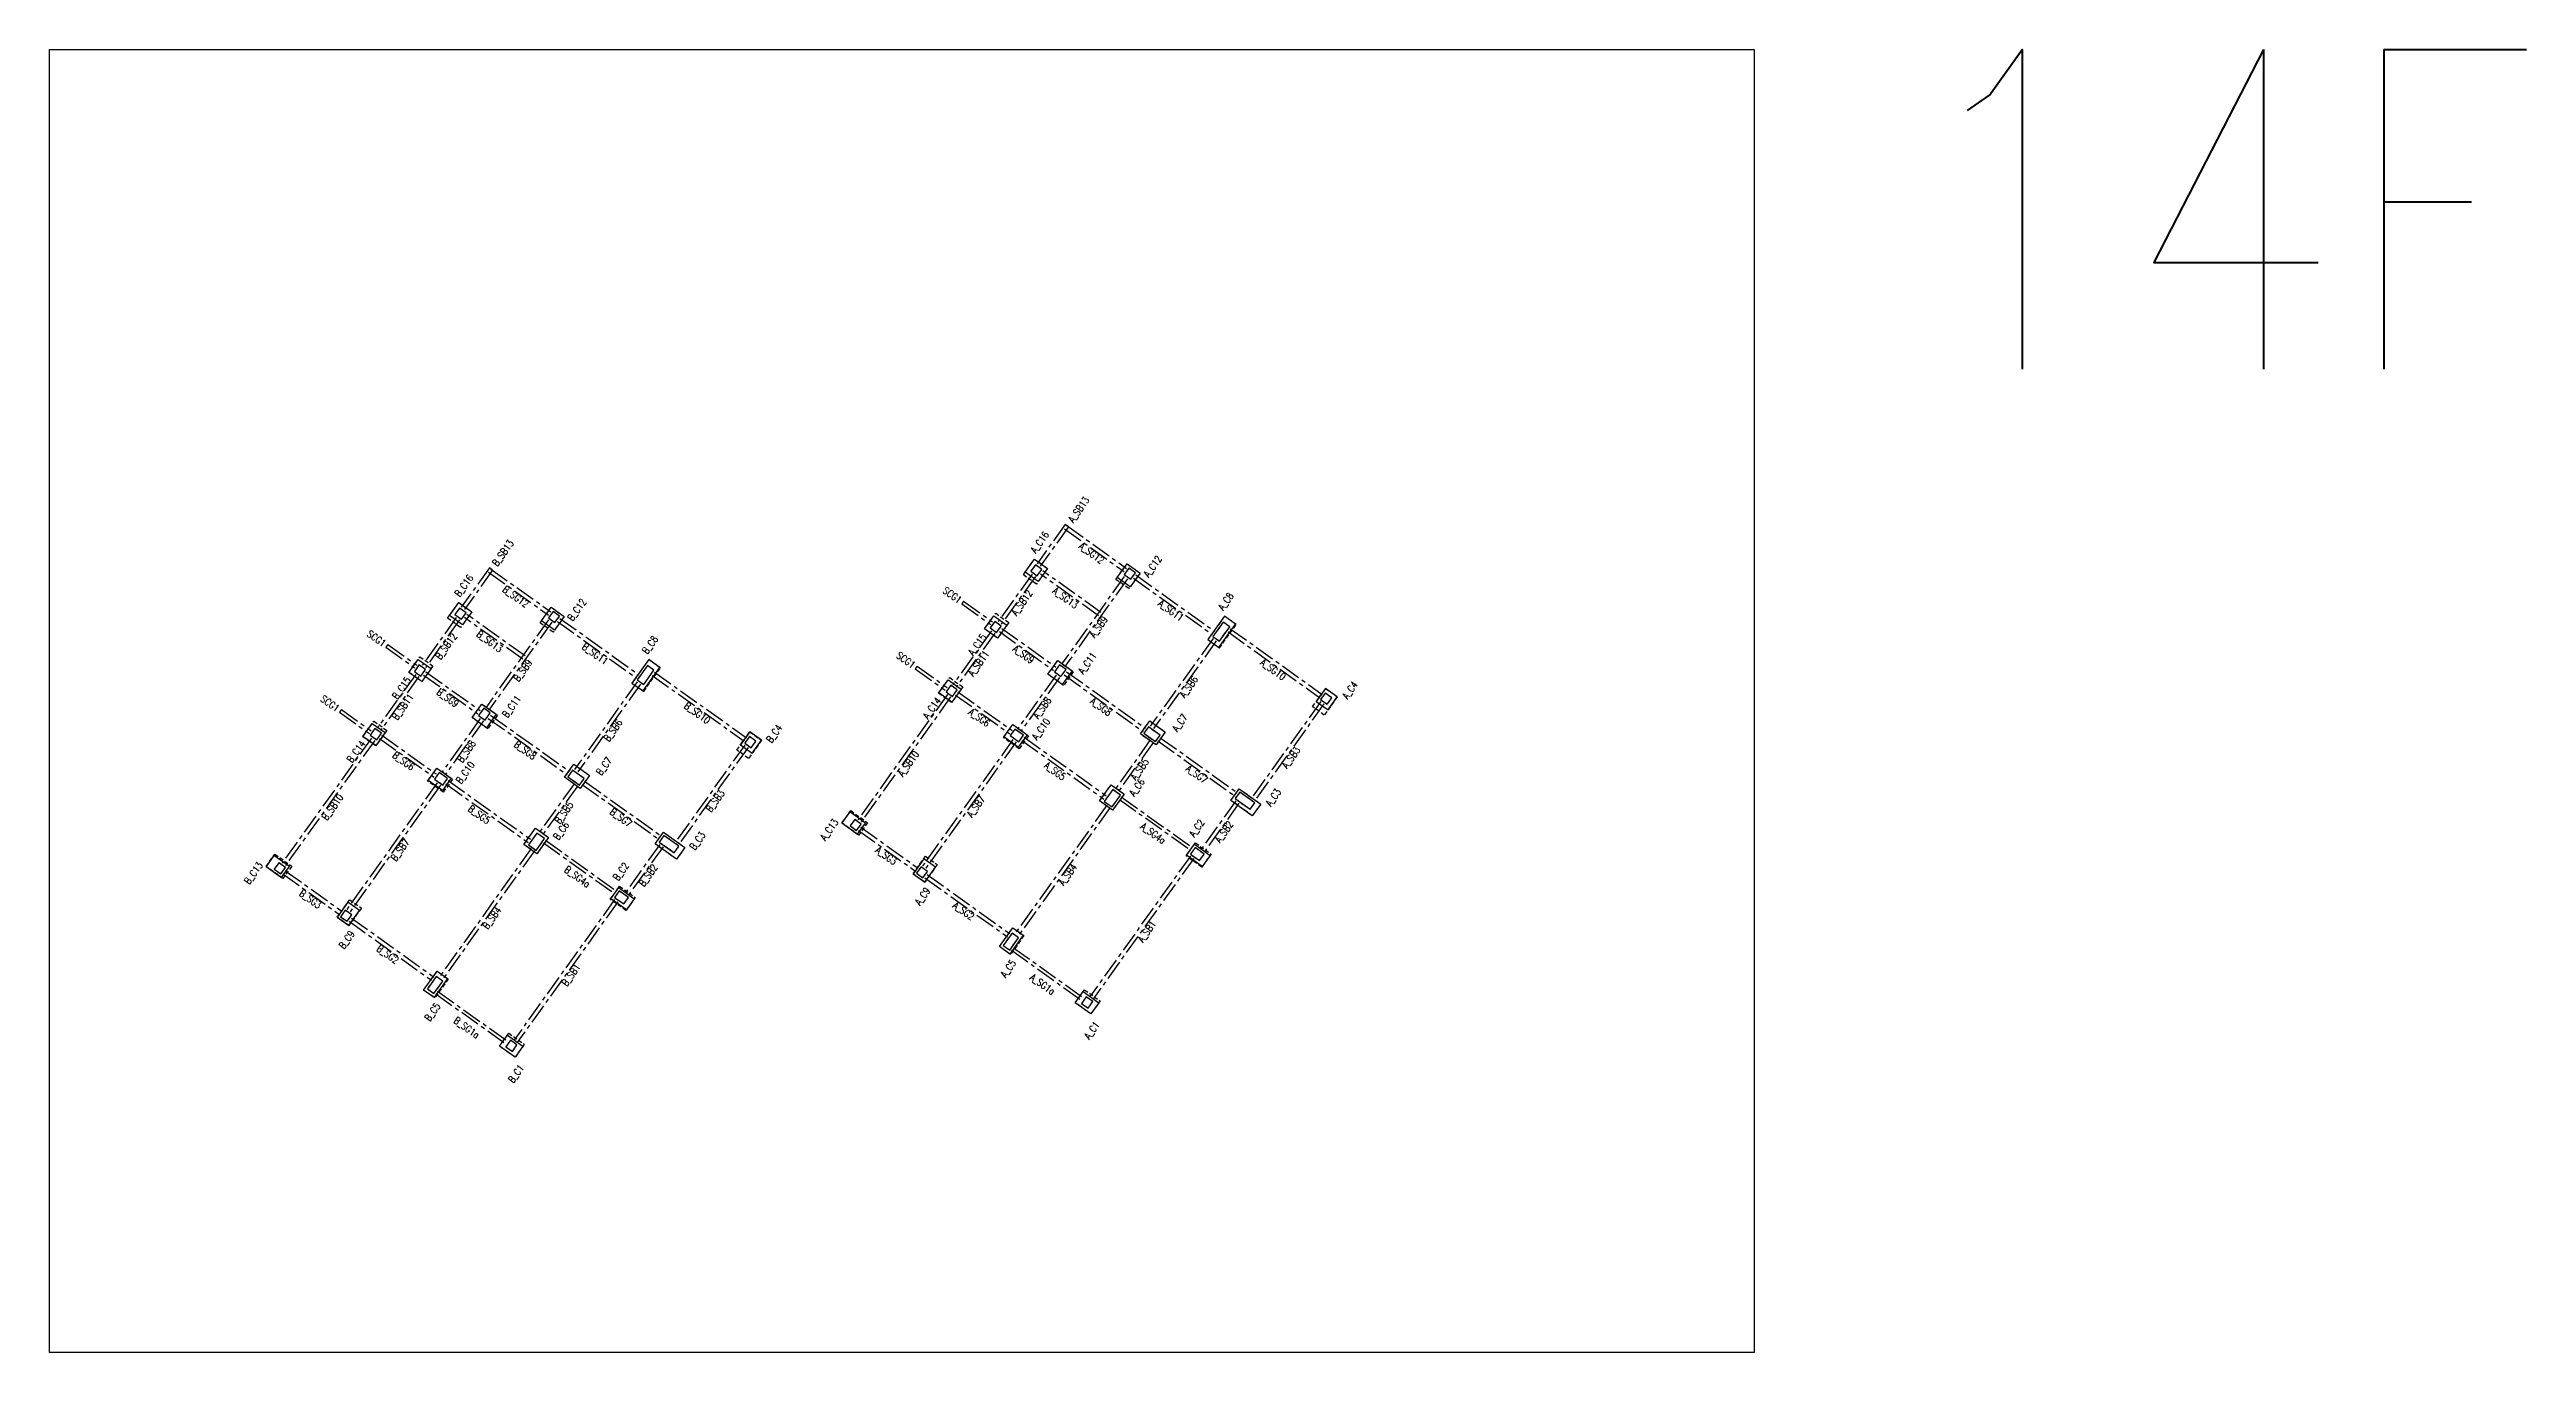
# Model space of a CAD drawing. Header units: millimetres. Extents: x 39613 to 69886, y 27475 to 191272.
# Drawn here: x 50002 to 65498, y 146495 to 154650 of the extents above; entities that cross this region are included whole.
import ezdxf
from ezdxf.enums import TextEntityAlignment as Align

# ---------------------------------------------------------------- set-up
doc = ezdxf.new("R2010")
doc.units = ezdxf.units.MM
doc.header["$LTSCALE"] = 100
doc.header["$MEASUREMENT"] = 0
doc.linetypes.add('CENTER', pattern=[2, 1.25, -0.25, 0.25, -0.25])
doc.linetypes.add('HIDDEN', pattern=[0.375, 0.25, -0.125])
for name, color, linetype in [('TC-COLUMN', 1, 'Continuous'), ('TC-TB', 2, 'Continuous'), ('TC-TC', 4, 'Continuous'), ('TC-虛柱', 4, 'HIDDEN'), ('TC-虛鋼柱', 4, 'HIDDEN'), ('TC-鋼柱', 11, 'Continuous'), ('TC-鋼粱', 183, 'CENTER')]:
    doc.layers.add(name, color=color, linetype=linetype)
doc.styles.get("Standard").update_dxf_attribs({"font": 'txt.shx', "width": 0.8, "bigfont": 'ae.shx'})

msp = doc.modelspace()

# ---------------------------------------------------------------- texts
at = {"layer": 'Defpoints', "color": 2, "width": 0.8}
msp.add_text('14F', height=2000, rotation=360, dxfattribs=at).set_placement((61589.25, 154650.34), align=Align.TOP_LEFT)
at = {"layer": 'TC-TB', "width": 0.8}
for s, rotation, p in [('A_SB13', 54.440027, (56440.49, 151770.51)), ('B_SB13', 54.440027, (52838.04, 151498.62)), ('A_SG12', 324, (56520.73, 151497.98)), ('B_SG12', 324, (52918.28, 151226.09)), ('SCG1', 324.440027, (55649.56, 151235.89)), ('A_SB12', 54.440027, (56084.87, 151187.07)), ('A_SG13', 324, (56357.4, 151217.75)), ('A_SB9', 54.440027, (56564.46, 151036.48)), ('A_SG11', 324, (57017.64, 151139.69)), ('SCG1', 324.440027, (52047.11, 150964)), ('B_SB12', 54.440027, (52482.42, 150915.18)), ('B_SG13', 324, (52754.95, 150945.86)), ('B_SG11', 324, (53415.19, 150867.8)), ('B_SB9', 54.440027, (52962.01, 150764.59)), ('SCG1', 324.440027, (55358.75, 150829.08)), ('A_SB11', 54.440027, (55813.88, 150808)), ('A_SG9', 324, (56095.6, 150864.63)), ('A_SG10', 324, (57656.27, 150769.37)), ('B_SG9', 324, (52493.15, 150592.74)), ('A_SB6', 54.440027, (57128.61, 150661.03)), ('SCG1', 324.440027, (51756.3, 150557.19)), ('B_SB11', 54.440027, (52211.43, 150536.11)), ('B_SG10', 324, (54053.82, 150497.48)), ('A_SG6', 324, (55818.89, 150469.38)), ('A_SB8', 54.440027, (56211.2, 150530.04)), ('A_SG8', 324, (56580.3, 150536.72)), ('B_SB8', 54.440027, (52608.75, 150258.15)), ('B_SG8', 324, (52977.85, 150264.83)), ('B_SB6', 54.440027, (53526.16, 150389.14)), ('B_SG6', 324, (52216.44, 150197.49)), ('A_SB10', 54.440027, (55374.4, 150180.33)), ('A_SG5', 324, (56292.43, 150134.03)), ('A_SB5', 54.440027, (56821.8, 150145.89)), ('A_SG7', 324, (57179.36, 150114.78)), ('A_SB3', 54.440027, (57768.66, 150218.92)), ('B_SB3', 54.440027, (54166.21, 149947.03)), ('B_SB10', 54.440027, (51771.95, 149908.44)), ('B_SG5', 324, (52689.98, 149862.14)), ('B_SB5', 54.440027, (53219.35, 149874)), ('B_SG7', 324, (53576.91, 149842.89)), ('A_SB7', 54.440027, (55796.91, 149912.13)), ('B_SB7', 54.440027, (52194.46, 149640.24)), ('A_SG4a', 324, (56906.1, 149744.51)), ('A_SB2', 54.440027, (57349.04, 149753.69)), ('B_SG4a', 324, (53303.65, 149472.62)), ('B_SB2', 54.440027, (53746.59, 149481.8)), ('A_SG3', 324, (55236.2, 149604.68)), ('A_SB4', 54.440027, (56371.55, 149486.82)), ('B_SG3', 324, (51633.75, 149332.79)), ('B_SB4', 54.440027, (52769.1, 149214.93)), ('A_SG2', 324, (55720.03, 149258.8)), ('A_SB1', 54.440027, (56866.34, 149130.05)), ('B_SG2', 324, (52117.58, 148986.91)), ('B_SB1', 54.440027, (53263.89, 148858.16)), ('A_SG1a', 324, (56213.94, 148799.87)), ('B_SG1a', 324, (52611.49, 148527.98))]:
    msp.add_text(s, height=45, rotation=rotation, dxfattribs=at).set_placement(p, align=Align.MIDDLE_CENTER)
at = {"layer": 'TC-TC', "width": 0.8}
for s, p in [('A_C16', (56196.3, 151566.47)), ('A_C12', (56902.89, 151415.33)), ('B_C16', (52593.85, 151294.58)), ('A_C8', (57360.44, 151195.97)), ('B_C12', (53300.44, 151143.44)), ('B_C8', (53757.99, 150924.08)), ('A_C15', (55805.52, 150925.26)), ('A_C11', (56494.43, 150809.94)), ('B_C15', (52203.07, 150653.37)), ('A_C4', (58137.58, 150640.41)), ('B_C11', (52891.98, 150538.05)), ('A_C14', (55521.68, 150528.22)), ('A_C7', (57072.72, 150436.7)), ('B_C14', (51919.23, 150256.33)), ('B_C4', (54535.13, 150368.52)), ('A_C10', (56204.51, 150396.64)), ('B_C10', (52602.06, 150124.75)), ('B_C7', (53470.27, 150164.81)), ('A_C6', (56804.49, 150032.26)), ('A_C3', (57657.88, 149969.38)), ('B_C6', (53202.04, 149760.37)), ('B_C3', (54055.43, 149697.49)), ('A_C13', (54879.51, 149767.47)), ('A_C2', (57178.43, 149777.24)), ('B_C13', (51277.06, 149495.58)), ('B_C2', (53575.98, 149505.35)), ('A_C9', (55462.94, 149350.39)), ('B_C9', (51860.49, 149078.5)), ('A_C5', (55999.62, 148897.77)), ('B_C5', (52397.17, 148625.88)), ('A_C1', (56522.63, 148511.58)), ('B_C1', (52920.18, 148239.69))]:
    msp.add_text(s, height=45, rotation=54.440027, dxfattribs=at).set_placement(p, align=Align.MIDDLE_CENTER)

# ---------------------------------------------------------------- linework, layer by layer
at = {"layer": 'Defpoints'}
msp.add_lwpolyline([(60666.19, 154650.34), (60666.19, 146494.97), (50001.56, 146494.97), (50001.56, 154650.34)], close=True, dxfattribs=at)
at = {"layer": 'TC-COLUMN'}
for points in [[(56105.55, 151379.35), (56163.71, 151460.7), (56245.06, 151402.55), (56186.9, 151321.19)], [(56681.41, 151346.25), (56742.48, 151431.66), (56823.83, 151373.51), (56762.76, 151288.09)], [(52503.1, 151107.46), (52561.26, 151188.81), (52642.61, 151130.66), (52584.45, 151049.3)], [(53078.96, 151074.36), (53140.03, 151159.77), (53221.38, 151101.62), (53160.31, 151016.2)], [(55851.47, 151023.94), (55909.63, 151105.29), (55990.98, 151047.13), (55932.82, 150965.78)], [(57247.88, 150956.83), (57317.03, 150907.4), (57421.7, 151053.84), (57352.55, 151103.27)], [(52249.02, 150752.05), (52307.18, 150833.4), (52388.53, 150775.24), (52330.37, 150693.89)], [(53645.43, 150684.94), (53714.58, 150635.51), (53819.25, 150781.95), (53750.11, 150831.38)], [(56398.51, 150761.74), (56337.44, 150676.32), (56247.96, 150740.29), (56309.02, 150825.71)], [(55623.18, 150704.58), (55704.53, 150646.43), (55646.37, 150565.08), (55565.02, 150623.23)], [(58058.27, 150598.77), (57985.05, 150651.11), (57926.9, 150569.76), (58000.11, 150517.42)], [(52796.06, 150489.85), (52734.99, 150404.43), (52645.51, 150468.4), (52706.57, 150553.82)], [(52020.73, 150432.69), (52102.08, 150374.54), (52043.92, 150293.19), (51962.57, 150351.34)], [(54455.82, 150326.88), (54382.6, 150379.22), (54324.45, 150297.87), (54397.66, 150245.53)], [(56117.31, 150360.64), (56062.06, 150283.36), (55972.57, 150347.33), (56027.82, 150424.61)], [(56884.4, 150448.4), (56982.02, 150378.61), (56923.87, 150297.26), (56826.25, 150367.05)], [(53281.95, 150176.51), (53379.57, 150106.72), (53321.42, 150025.37), (53223.8, 150095.16)], [(52514.86, 150088.75), (52459.61, 150011.47), (52370.12, 150075.44), (52425.37, 150152.72)], [(56571.38, 149946.91), (56644.08, 150048.6), (56725.43, 149990.44), (56652.73, 149888.76)], [(57392.25, 149950.3), (57444.59, 150023.52), (57578.81, 149927.56), (57526.47, 149854.35)], [(55105.62, 149808.65), (55008, 149878.44), (54958.57, 149809.29), (55056.19, 149739.5)], [(52968.93, 149675.02), (53041.63, 149776.71), (53122.98, 149718.55), (53050.28, 149616.87)], [(53789.8, 149678.41), (53842.14, 149751.63), (53976.36, 149655.67), (53924.02, 149582.46)], [(51503.17, 149536.76), (51405.55, 149606.55), (51356.12, 149537.4), (51453.74, 149467.61)], [(55476.93, 149438.73), (55543.81, 149532.28), (55470.59, 149584.62), (55403.71, 149491.07)], [(57262.34, 149606.62), (57212.91, 149537.47), (57115.29, 149607.26), (57164.72, 149676.4)], [(53659.89, 149334.73), (53610.46, 149265.58), (53512.84, 149335.37), (53562.27, 149404.52)], [(51874.48, 149166.84), (51941.36, 149260.4), (51868.14, 149312.73), (51801.26, 149219.18)], [(55944.45, 149035.54), (56028.78, 149153.5), (56093.86, 149106.98), (56009.53, 148989.02)], [(52342, 148763.65), (52426.33, 148881.61), (52491.41, 148835.09), (52407.08, 148717.13)], [(56565.71, 148683.61), (56516.28, 148614.47), (56418.66, 148684.25), (56468.09, 148753.4)], [(52963.26, 148411.72), (52913.83, 148342.58), (52816.21, 148412.36), (52865.64, 148481.51)]]:
    msp.add_lwpolyline(points, close=True, dxfattribs=at)
at = {"layer": 'TC-虛柱'}
for points in [[(56093.92, 151363.08), (56163.71, 151460.7), (56245.06, 151402.55), (56175.27, 151304.92)], [(56672.69, 151334.04), (56742.48, 151431.66), (56823.83, 151373.51), (56754.04, 151275.89)], [(52491.47, 151091.19), (52561.26, 151188.81), (52642.61, 151130.66), (52572.82, 151033.03)], [(53070.24, 151062.15), (53140.03, 151159.77), (53221.38, 151101.62), (53151.59, 151004)], [(55851.47, 151023.94), (55921.26, 151121.56), (56002.61, 151063.4), (55932.82, 150965.78)], [(57247.88, 150956.83), (57321.1, 150904.49), (57425.77, 151050.93), (57352.55, 151103.27)], [(52249.02, 150752.05), (52318.81, 150849.67), (52400.16, 150791.51), (52330.37, 150693.89)], [(53645.43, 150684.94), (53718.65, 150632.6), (53823.32, 150779.04), (53750.11, 150831.38)], [(56309.02, 150825.71), (56406.64, 150755.92), (56345.58, 150670.5), (56247.96, 150740.29)], [(55563.57, 150621.2), (55633.36, 150718.82), (55714.71, 150660.67), (55644.92, 150563.04)], [(57903.64, 150537.22), (57985.05, 150651.11), (58058.27, 150598.77), (57976.85, 150484.88)], [(52706.57, 150553.82), (52804.19, 150484.03), (52743.13, 150398.61), (52645.51, 150468.4)], [(51961.12, 150349.31), (52030.91, 150446.93), (52112.26, 150388.78), (52042.47, 150291.15)], [(54301.19, 150265.33), (54382.6, 150379.22), (54455.82, 150326.88), (54374.4, 150212.99)], [(56027.82, 150424.61), (56125.44, 150354.82), (56067.29, 150273.47), (55969.67, 150343.26)], [(56884.4, 150448.4), (56982.02, 150378.61), (56923.87, 150297.26), (56826.25, 150367.05)], [(53281.95, 150176.51), (53379.57, 150106.72), (53321.42, 150025.37), (53223.8, 150095.16)], [(52425.37, 150152.72), (52522.99, 150082.93), (52464.84, 150001.58), (52367.22, 150071.37)], [(56571.38, 149946.91), (56644.08, 150048.6), (56725.43, 149990.44), (56652.73, 149888.76)], [(57392.25, 149950.3), (57444.59, 150023.52), (57578.81, 149927.56), (57526.47, 149854.35)], [(55013.82, 149886.57), (55119.57, 149810.97), (55064.33, 149733.69), (54958.57, 149809.29)], [(52968.93, 149675.02), (53041.63, 149776.71), (53122.98, 149718.55), (53050.28, 149616.87)], [(53789.8, 149678.41), (53842.14, 149751.63), (53976.36, 149655.67), (53924.02, 149582.46)], [(51411.37, 149614.68), (51517.13, 149539.08), (51461.88, 149461.8), (51356.12, 149537.4)], [(55476.93, 149438.73), (55403.71, 149491.07), (55482.22, 149600.89), (55555.44, 149548.56)], [(57210, 149533.4), (57112.38, 149603.19), (57170.54, 149684.54), (57268.16, 149614.75)], [(53607.55, 149261.51), (53509.93, 149331.3), (53568.09, 149412.65), (53665.71, 149342.86)], [(51874.48, 149166.84), (51801.26, 149219.18), (51879.77, 149329.01), (51952.99, 149276.67)], [(55944.45, 149035.54), (56028.78, 149153.5), (56097.93, 149104.07), (56013.6, 148986.11)], [(52342, 148763.65), (52426.33, 148881.61), (52495.48, 148832.18), (52411.15, 148714.22)], [(56516.28, 148614.47), (56418.66, 148684.25), (56476.81, 148765.6), (56574.43, 148695.82)], [(52913.83, 148342.58), (52816.21, 148412.36), (52874.36, 148493.71), (52971.99, 148423.93)]]:
    msp.add_lwpolyline(points, close=True, dxfattribs=at)
at = {"layer": 'TC-虛鋼柱'}
for points in [[(56181.1, 151356.07), (56210.18, 151396.75), (56169.5, 151425.82), (56140.43, 151385.15)], [(56765.69, 151335.17), (56794.77, 151375.84), (56754.09, 151404.92), (56725.01, 151364.25)], [(52578.65, 151084.18), (52607.73, 151124.86), (52567.05, 151153.93), (52537.98, 151113.26)], [(53163.24, 151063.28), (53192.32, 151103.96), (53151.64, 151133.03), (53122.56, 151092.36)], [(55927.03, 151000.66), (55956.1, 151041.33), (55915.43, 151070.41), (55886.35, 151029.73)], [(57385.09, 151036.99), (57344.41, 151066.07), (57280.44, 150976.58), (57321.11, 150947.51)], [(52324.58, 150728.77), (52353.65, 150769.44), (52312.98, 150798.52), (52283.9, 150757.84)], [(53782.64, 150765.1), (53741.96, 150794.18), (53677.99, 150704.69), (53718.66, 150675.62)], [(56329.33, 150725.14), (56361.31, 150769.89), (56320.64, 150798.97), (56288.65, 150754.22)], [(55651.04, 150601.69), (55680.12, 150642.37), (55639.44, 150671.45), (55610.36, 150630.77)], [(52726.88, 150453.25), (52758.86, 150498), (52718.19, 150527.08), (52686.2, 150482.33)], [(57994.32, 150552.3), (58023.39, 150592.97), (57982.72, 150622.05), (57953.64, 150581.38)], [(52048.59, 150329.8), (52077.67, 150370.48), (52036.99, 150399.56), (52007.91, 150358.88)], [(54391.87, 150280.41), (54420.94, 150321.08), (54380.27, 150350.16), (54351.19, 150309.49)], [(56065.27, 150317.94), (56094.35, 150358.61), (56041.47, 150396.42), (56012.39, 150355.74)], [(56920.39, 150318.19), (56949.46, 150358.86), (56876.25, 150411.2), (56847.17, 150370.53)], [(52462.82, 150046.05), (52491.9, 150086.72), (52439.02, 150124.53), (52409.94, 150083.85)], [(53317.94, 150046.3), (53347.01, 150086.97), (53273.8, 150139.31), (53244.72, 150098.64)], [(56649.25, 149909.68), (56701.59, 149982.9), (56652.78, 150017.79), (56600.44, 149944.58)], [(57512.55, 149895.03), (57541.63, 149935.71), (57448.07, 150002.59), (57419, 149961.91)], [(53046.81, 149637.79), (53099.14, 149711.01), (53050.33, 149745.9), (52997.99, 149672.69)], [(53910.1, 149623.14), (53939.18, 149663.82), (53845.62, 149730.7), (53816.55, 149690.02)], [(55050.68, 149761.88), (55079.76, 149802.56), (55039.08, 149831.64), (55010, 149790.96)], [(51448.23, 149489.99), (51477.31, 149530.67), (51436.63, 149559.75), (51407.55, 149519.07)], [(57196.07, 149574.09), (57225.15, 149614.77), (57168.2, 149655.48), (57139.12, 149614.8)], [(55465.31, 149465.47), (55494.39, 149506.15), (55453.71, 149535.23), (55424.64, 149494.55)], [(51862.86, 149193.58), (51891.94, 149234.26), (51851.27, 149263.34), (51822.19, 149222.66)], [(53593.62, 149302.2), (53622.7, 149342.88), (53565.75, 149383.59), (53536.67, 149342.91)], [(56008.96, 149014.01), (56064.21, 149091.29), (56023.54, 149120.37), (55968.29, 149043.09)], [(52406.51, 148742.12), (52461.76, 148819.4), (52421.09, 148848.48), (52365.84, 148771.2)], [(56499.44, 148651.09), (56528.52, 148691.77), (56487.84, 148720.84), (56458.76, 148680.17)], [(52896.99, 148379.2), (52926.07, 148419.88), (52885.39, 148448.95), (52856.31, 148408.28)]]:
    msp.add_lwpolyline(points, close=True, dxfattribs=at)
at = {"layer": 'TC-鋼柱'}
for points in [[(56181.1, 151356.07), (56210.18, 151396.75), (56169.5, 151425.82), (56140.43, 151385.15)], [(56765.69, 151335.17), (56794.77, 151375.84), (56754.09, 151404.92), (56725.01, 151364.25)], [(52578.65, 151084.18), (52607.73, 151124.86), (52567.05, 151153.93), (52537.98, 151113.26)], [(53163.24, 151063.28), (53192.32, 151103.96), (53151.64, 151133.03), (53122.56, 151092.36)], [(55927.03, 151000.66), (55956.1, 151041.33), (55915.43, 151070.41), (55886.35, 151029.73)], [(57385.09, 151036.99), (57344.41, 151066.07), (57280.44, 150976.58), (57321.11, 150947.51)], [(52324.58, 150728.77), (52353.65, 150769.44), (52312.98, 150798.52), (52283.9, 150757.84)], [(53782.64, 150765.1), (53741.96, 150794.18), (53677.99, 150704.69), (53718.66, 150675.62)], [(56329.33, 150725.14), (56361.31, 150769.89), (56320.64, 150798.97), (56288.65, 150754.22)], [(55651.04, 150601.69), (55680.12, 150642.37), (55639.44, 150671.45), (55610.36, 150630.77)], [(52726.88, 150453.25), (52758.86, 150498), (52718.19, 150527.08), (52686.2, 150482.33)], [(57994.32, 150552.3), (58023.39, 150592.97), (57982.72, 150622.05), (57953.64, 150581.38)], [(52048.59, 150329.8), (52077.67, 150370.48), (52036.99, 150399.56), (52007.91, 150358.88)], [(54391.87, 150280.41), (54420.94, 150321.08), (54380.27, 150350.16), (54351.19, 150309.49)], [(56065.27, 150317.94), (56094.35, 150358.61), (56041.47, 150396.42), (56012.39, 150355.74)], [(56920.39, 150318.19), (56949.46, 150358.86), (56876.25, 150411.2), (56847.17, 150370.53)], [(52462.82, 150046.05), (52491.9, 150086.72), (52439.02, 150124.53), (52409.94, 150083.85)], [(53317.94, 150046.3), (53347.01, 150086.97), (53273.8, 150139.31), (53244.72, 150098.64)], [(56649.25, 149909.68), (56701.59, 149982.9), (56652.78, 150017.79), (56600.44, 149944.58)], [(57512.55, 149895.03), (57541.63, 149935.71), (57448.07, 150002.59), (57419, 149961.91)], [(53046.81, 149637.79), (53099.14, 149711.01), (53050.33, 149745.9), (52997.99, 149672.69)], [(53910.1, 149623.14), (53939.18, 149663.82), (53845.62, 149730.7), (53816.55, 149690.02)], [(55050.68, 149761.88), (55079.76, 149802.56), (55039.08, 149831.64), (55010, 149790.96)], [(51448.23, 149489.99), (51477.31, 149530.67), (51436.63, 149559.75), (51407.55, 149519.07)], [(57196.07, 149574.09), (57225.15, 149614.77), (57168.2, 149655.48), (57139.12, 149614.8)], [(55465.31, 149465.47), (55494.39, 149506.15), (55453.71, 149535.23), (55424.64, 149494.55)], [(51862.86, 149193.58), (51891.94, 149234.26), (51851.27, 149263.34), (51822.19, 149222.66)], [(53593.62, 149302.2), (53622.7, 149342.88), (53565.75, 149383.59), (53536.67, 149342.91)], [(56008.96, 149014.01), (56064.21, 149091.29), (56023.54, 149120.37), (55968.29, 149043.09)], [(52406.51, 148742.12), (52461.76, 148819.4), (52421.09, 148848.48), (52365.84, 148771.2)], [(56499.44, 148651.09), (56528.52, 148691.77), (56487.84, 148720.84), (56458.76, 148680.17)], [(52896.99, 148379.2), (52926.07, 148419.88), (52885.39, 148448.95), (52856.31, 148408.28)]]:
    msp.add_lwpolyline(points, close=True, dxfattribs=at)
at = {"layer": 'TC-鋼粱'}
for p, q in [((56355.58, 151677.52), (56179.39, 151431.05)), ((56375.92, 151662.98), (56199.73, 151416.51)), ((56351.21, 151649.91), (56725.6, 151382.27)), ((56375.92, 151662.98), (56355.58, 151677.52)), ((56365.75, 151670.25), (56740.14, 151402.6)), ((52753.13, 151405.63), (52576.94, 151159.16)), ((52773.47, 151391.09), (52753.13, 151405.63)), ((52773.47, 151391.09), (52597.28, 151144.62)), ((52748.76, 151378.02), (53123.15, 151110.38)), ((52763.3, 151398.36), (53137.69, 151130.71)), ((56148.85, 151366.84), (55935.48, 151068.37)), ((56169.19, 151352.3), (55955.82, 151053.83)), ((56565.09, 151106.15), (56200.87, 151366.53)), ((56579.63, 151126.49), (56215.41, 151386.86)), ((56725.3, 151351.75), (56332.73, 150802.61)), ((56745.64, 151337.21), (56353.07, 150788.07)), ((56782.55, 151341.56), (57276.58, 150988.38)), ((56797.09, 151361.89), (57291.12, 151008.72)), ((52546.4, 151094.95), (52333.03, 150796.48)), ((52962.64, 150834.26), (52598.42, 151094.64)), ((52977.18, 150854.6), (52612.96, 151114.97)), ((53194.64, 151090), (53688.67, 150736.83)), ((55720.46, 151197.5), (55708.83, 151181.23)), ((55708.83, 151181.23), (55889.85, 151051.82)), ((55720.46, 151197.5), (55901.48, 151068.09)), ((52566.74, 151080.41), (52353.37, 150781.94)), ((53122.85, 151079.86), (52730.28, 150530.72)), ((53143.19, 151065.32), (52750.62, 150516.18)), ((53180.1, 151069.67), (53674.13, 150716.49)), ((55894.77, 151011.42), (55653.39, 150673.77)), ((55915.11, 150996.88), (55673.73, 150659.23)), ((55943.88, 151007.04), (56283.52, 150764.24)), ((55958.42, 151027.38), (56298.06, 150784.58)), ((57280.72, 150964.09), (56888.18, 150414.97)), ((57301.06, 150949.55), (56908.51, 150400.43)), ((57374.32, 151004.74), (57949.87, 150593.29)), ((57388.86, 151025.07), (57964.41, 150613.63)), ((52118.01, 150925.61), (52106.38, 150909.34)), ((52106.38, 150909.34), (52287.4, 150779.93)), ((52118.01, 150925.61), (52299.03, 150796.2)), ((55429.65, 150790.69), (55418.01, 150774.42)), ((55429.65, 150790.69), (55616.77, 150656.93)), ((52292.32, 150739.53), (52050.94, 150401.88)), ((52312.66, 150724.99), (52071.28, 150387.34)), ((52341.43, 150735.15), (52681.07, 150492.36)), ((52355.97, 150755.49), (52695.61, 150512.69)), ((53678.28, 150692.2), (53285.73, 150143.08)), ((53698.61, 150677.66), (53306.06, 150128.54)), ((53771.87, 150732.85), (54347.42, 150321.4)), ((53786.41, 150753.18), (54361.96, 150341.74)), ((55418.01, 150774.42), (55605.14, 150640.66)), ((55683.87, 150630.43), (56023.11, 150387.92)), ((56299.11, 150734.46), (56057.86, 150396.99)), ((56319.44, 150719.92), (56078.2, 150382.45)), ((56349.19, 150735.74), (56843.4, 150382.44)), ((56363.73, 150756.08), (56857.94, 150402.78)), ((51827.2, 150518.8), (51815.56, 150502.53)), ((51815.56, 150502.53), (52002.69, 150368.77)), ((51827.2, 150518.8), (52014.32, 150385.04)), ((52761.28, 150484.19), (53255.49, 150130.89)), ((55618.78, 150612.46), (55059.13, 149829.59)), ((55639.12, 150597.92), (55079.47, 149815.06)), ((55669.34, 150610.1), (56008.57, 150367.59)), ((57954.17, 150568.7), (57521, 149962.75)), ((57974.51, 150554.16), (57541.33, 149948.21)), ((52016.33, 150340.57), (51456.68, 149557.7)), ((52036.67, 150326.03), (51477.02, 149543.17)), ((52066.89, 150338.21), (52406.12, 150095.7)), ((52081.42, 150358.54), (52420.66, 150116.04)), ((52696.66, 150462.57), (52455.41, 150125.1)), ((52716.99, 150448.03), (52475.75, 150110.56)), ((52746.74, 150463.85), (53240.95, 150110.55)), ((56029.1, 150331.5), (55463.6, 149540.45)), ((56049.44, 150316.96), (55483.94, 149525.91)), ((56083.58, 150326.36), (56598.12, 149958.53)), ((56098.12, 150346.7), (56612.66, 149978.86)), ((56888.13, 150328.95), (56667.14, 150019.82)), ((56908.47, 150314.41), (56687.48, 150005.28)), ((56935.98, 150322.57), (57418.13, 149977.9)), ((56950.52, 150342.91), (57432.67, 149998.23)), ((54351.72, 150296.81), (53918.55, 149690.86)), ((54372.06, 150282.27), (53938.88, 149676.32)), ((52426.65, 150059.61), (51861.15, 149268.56)), ((52446.99, 150045.07), (51881.49, 149254.02)), ((52481.13, 150054.47), (52995.68, 149686.64)), ((52495.67, 150074.81), (53010.21, 149706.97)), ((53285.68, 150057.06), (53064.69, 149747.93)), ((53306.02, 150042.52), (53085.03, 149733.39)), ((53333.53, 150050.68), (53815.68, 149706.01)), ((53348.07, 150071.02), (53830.22, 149726.34)), ((56617, 149920.45), (56043.59, 149118.33)), ((56637.34, 149905.91), (56063.92, 149103.79)), ((56695.19, 149956.74), (57142.62, 149636.89)), ((56706.82, 149973.01), (57154.25, 149653.16)), ((57422.69, 149946.98), (57204.52, 149641.81)), ((57443.02, 149932.44), (57224.86, 149627.27)), ((53104.37, 149701.12), (53551.8, 149381.27)), ((55063.18, 149762.17), (55420.86, 149506.47)), ((55077.71, 149782.51), (55435.4, 149526.81)), ((53014.55, 149648.56), (52441.14, 148846.44)), ((53034.89, 149634.02), (52461.48, 148831.9)), ((53092.74, 149684.85), (53540.17, 149365)), ((53820.24, 149675.09), (53602.07, 149369.92)), ((53840.57, 149660.55), (53622.41, 149355.38)), ((57139.41, 149602.31), (56507.84, 148718.84)), ((57159.75, 149587.77), (56528.18, 148704.3)), ((51460.73, 149490.28), (51818.41, 149234.58)), ((51475.26, 149510.62), (51832.95, 149254.92)), ((55477.81, 149465.76), (55994.23, 149096.58)), ((55492.35, 149486.1), (56008.77, 149116.92)), ((53536.96, 149330.42), (52905.39, 148446.95)), ((53557.3, 149315.88), (52925.73, 148432.41)), ((51875.36, 149193.87), (52391.79, 148824.69)), ((51889.9, 149214.21), (52406.32, 148845.03)), ((56020.01, 149012.26), (56459.35, 148698.19)), ((56031.64, 149028.53), (56470.98, 148714.46)), ((52417.56, 148740.37), (52856.9, 148426.3)), ((52429.19, 148756.64), (52868.53, 148442.57))]:
    msp.add_line(p, q, dxfattribs=at)

msp.set_redraw_order([(e.dxf.handle, doc.entitydb.next_handle()) for e in msp.query("TEXT MTEXT ATTDEF DIMENSION ARC_DIMENSION")])  # texts and dimensions are drawn at this point

doc.saveas('drawing.dxf')
